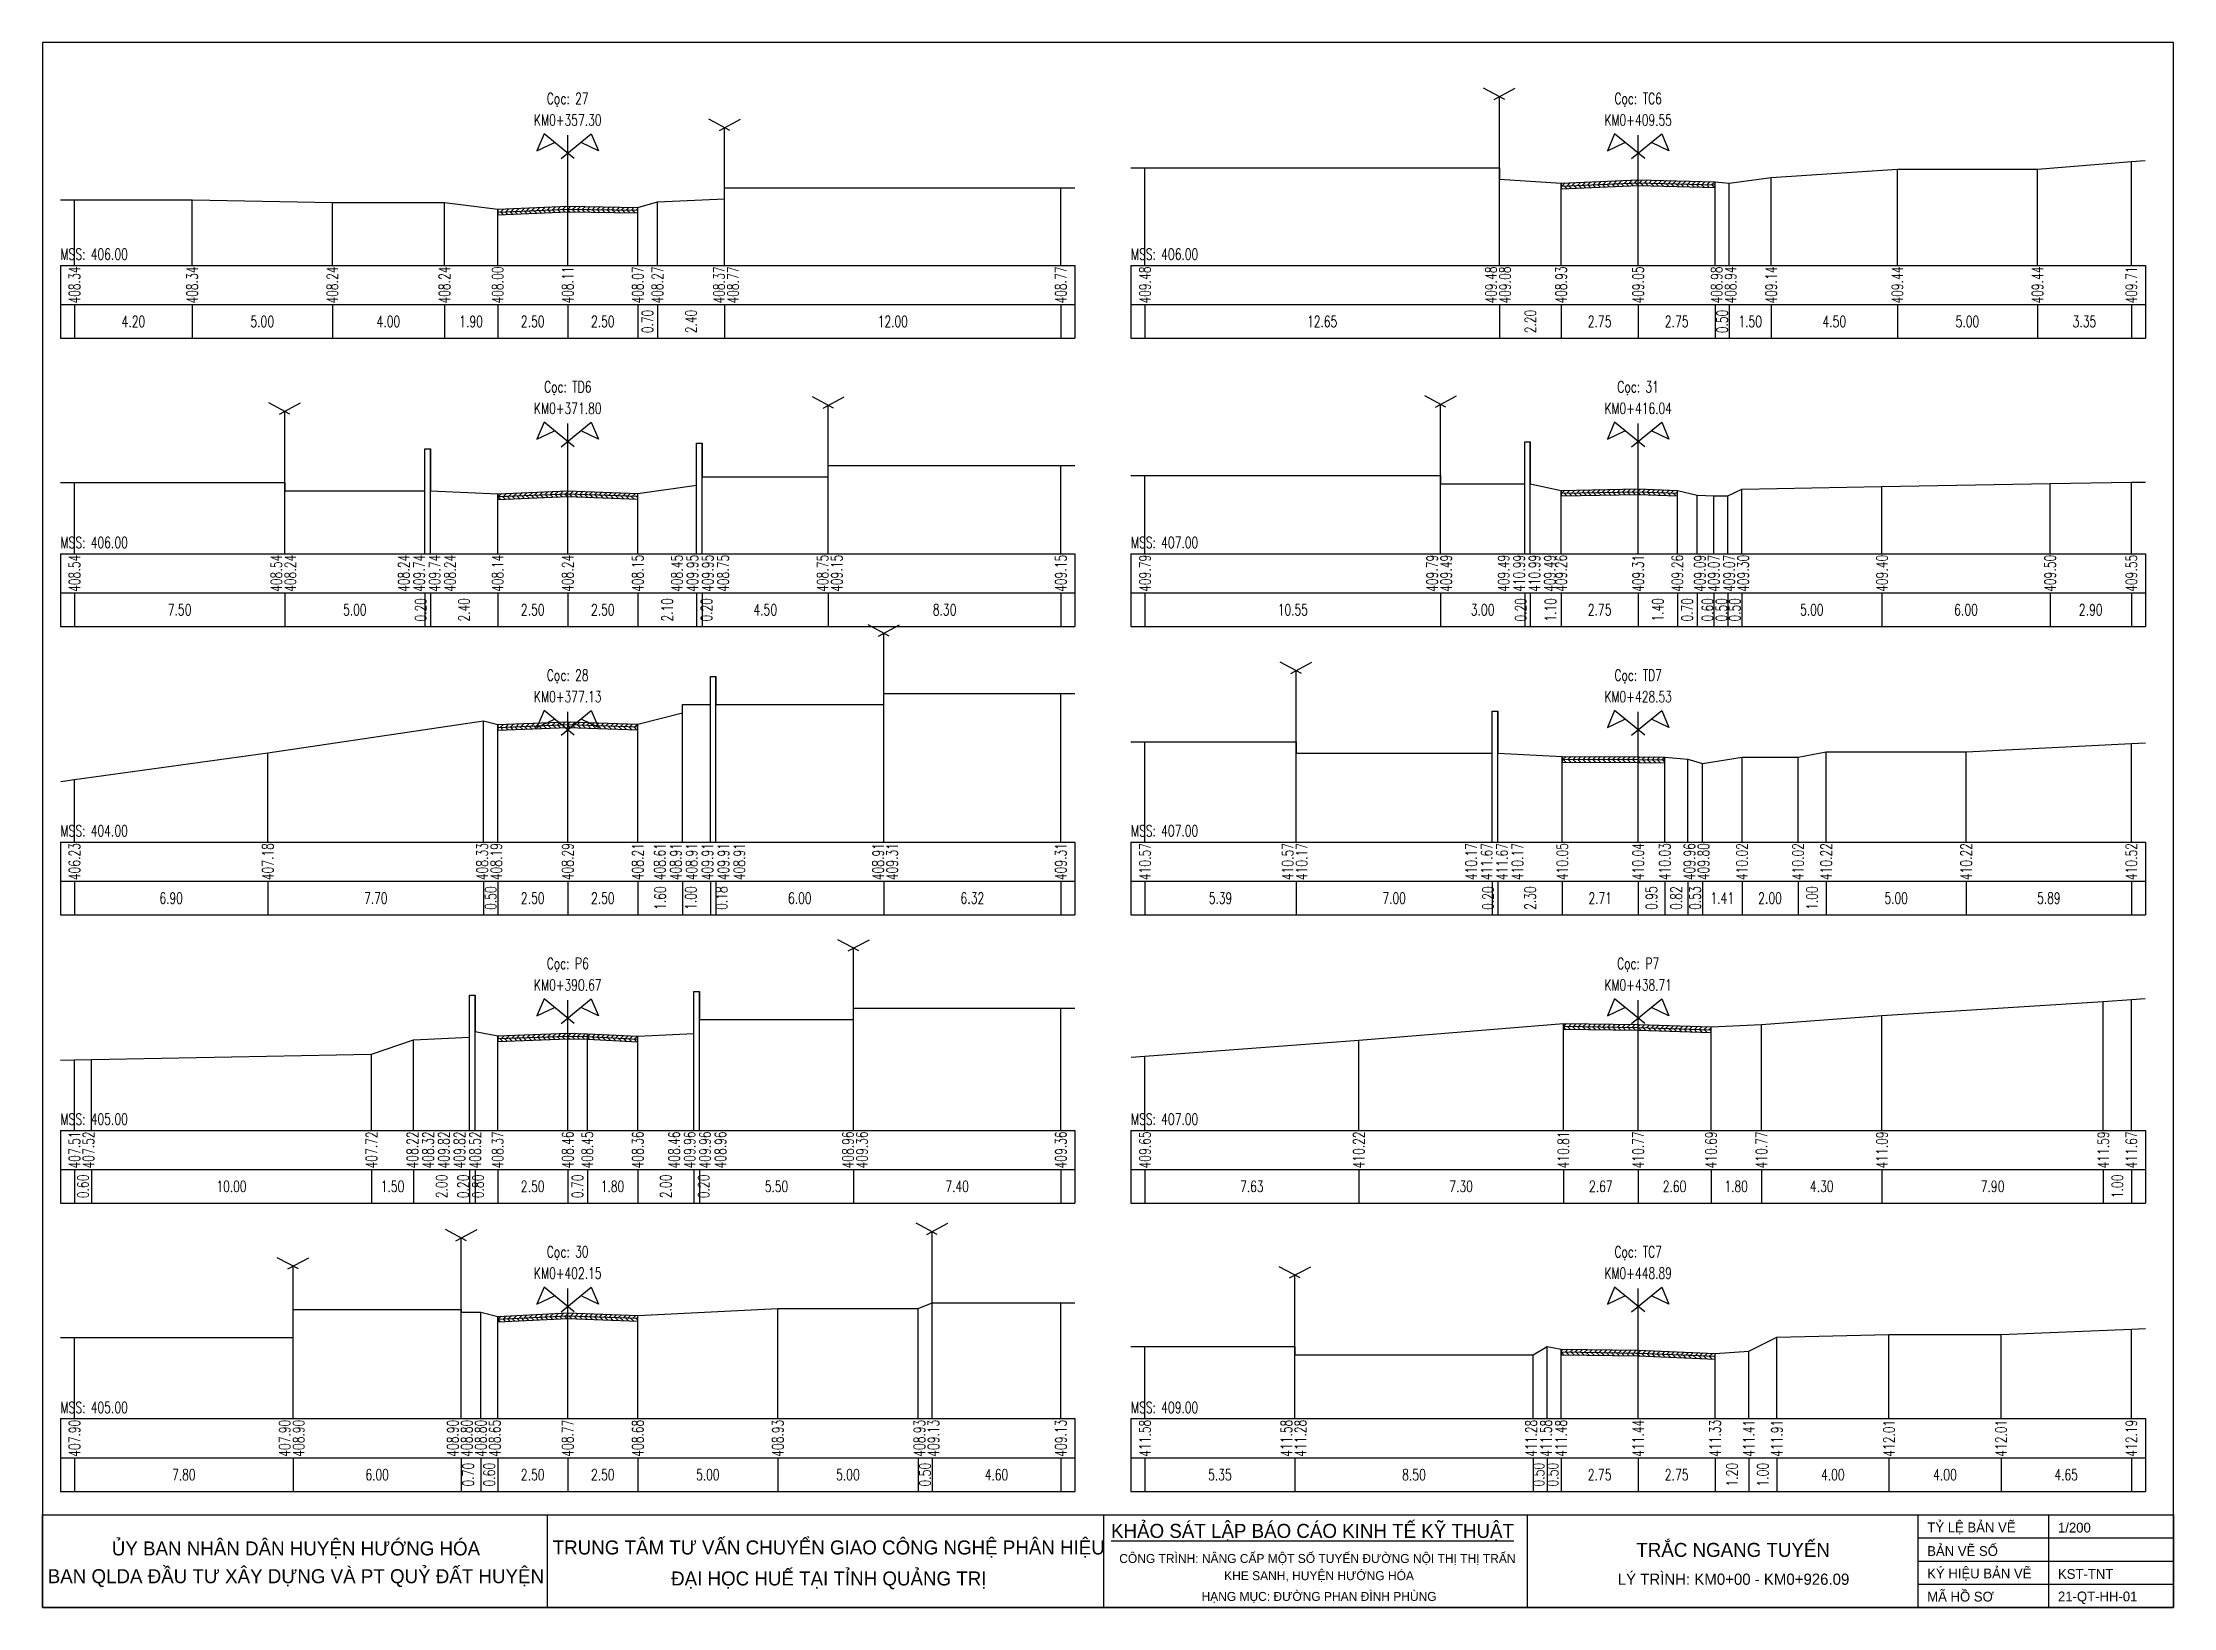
# Model space of a CAD drawing. Header units: centimetres. Extents: x 556321 to 560034, y 1839250 to 1840516.
# Drawn here: x 558502.3 to 558578.4, y 1839589.3 to 1839645.1 of the extents above; entities that cross this region are included whole.
import ezdxf
from ezdxf.enums import TextEntityAlignment as Align

# ---------------------------------------------------------------- set-up
doc = ezdxf.new("R2010")
doc.units = ezdxf.units.CM
doc.header["$MEASUREMENT"] = 0
doc.linetypes.add('KTTN$0$HIDDEN2', pattern=[0.1875, 0.125, -0.0625])
for name, color, linetype in [('AoDuongCu1', 1, 'Continuous'), ('AoDuongCu2', 2, 'Continuous'), ('DAU_CO', 3, 'Continuous'), ('entdauco', 3, 'Continuous'), ('ENTGOCTUYEN', 7, 'Continuous'), ('ENTPLINETUYEN', 1, 'Continuous'), ('enttntunhien', 3, 'Continuous'), ('KH_VAT', 8, 'Continuous'), ('KHUNGTEN', 1, 'Continuous'), ('KTTN$0$KHUNGTEN', 1, 'Continuous'), ('KTTN$0$NETKHUAT', 3, 'KTTN$0$HIDDEN2'), ('linedongtn', 8, 'Continuous'), ('MSSTracNgang', 5, 'Continuous'), ('plinetntn', 3, 'Continuous'), ('TuyenPDP_CDTN', 7, 'Continuous')]:
    doc.layers.add(name, color=color, linetype=linetype)
doc.styles.add('CHUSO', font='Vnsimple.shx', dxfattribs={"width": 0.7})
doc.styles.add('Khung ten', font='VHAVANB_3.TTF')
doc.styles.add('KTTN$0$Khung ten', font='VHAVANB_3.TTF')
doc.styles.add('TENCOC', font='vnsimple.shx', dxfattribs={"width": 0.7})
pattern_1 = [(45, (554573.0184, 1840687.18078), (-0.0883883476, 0.0883883476), [])]
pattern_2 = [(135, (554573.0184, 1840687.18078), (-0.0883883476, -0.0883883476), [])]

msp = doc.modelspace()

# ---------------------------------------------------------------- texts
at = {"layer": 'entdauco', "style": 'TENCOC', "width": 0.7}
for s, p in [('Cäc: 27', (558521.071, 1839643.077)), ('Cäc: TC6', (558559.271, 1839643.077)), ('KM0+357.30', (558521.071, 1839642.357)), ('KM0+409.55', (558559.271, 1839642.357)), ('Cäc: TD6', (558521.071, 1839632.789)), ('Cäc: 31', (558559.271, 1839632.789)), ('KM0+371.80', (558521.071, 1839632.069)), ('KM0+416.04', (558559.271, 1839632.069)), ('Cäc: 28', (558521.071, 1839622.501)), ('Cäc: TD7', (558559.271, 1839622.501)), ('KM0+377.13', (558521.071, 1839621.781)), ('KM0+428.53', (558559.271, 1839621.781)), ('Cäc: P6', (558521.071, 1839612.213)), ('Cäc: P7', (558559.271, 1839612.213)), ('KM0+390.67', (558521.071, 1839611.493)), ('KM0+438.71', (558559.271, 1839611.493)), ('Cäc: 30', (558521.071, 1839601.925)), ('Cäc: TC7', (558559.271, 1839601.925)), ('KM0+402.15', (558521.071, 1839601.205)), ('KM0+448.89', (558559.271, 1839601.205))]:
    msp.add_text(s, height=0.4, dxfattribs=at).set_placement(p, align=Align.MIDDLE)
at = {"layer": 'enttntunhien', "color": 3, "style": 'CHUSO', "width": 0.7}
for s, p in [('408.34', (558503.471, 1839636.469)), ('408.34', (558507.671, 1839636.469)), ('408.24', (558512.671, 1839636.469)), ('408.24', (558516.671, 1839636.469)), ('408.00', (558518.571, 1839636.469)), ('408.11', (558521.071, 1839636.469)), ('408.07', (558523.571, 1839636.469)), ('408.27', (558524.271, 1839636.469)), ('408.37', (558526.471, 1839636.469)), ('408.77', (558526.971, 1839636.469)), ('408.77', (558538.671, 1839636.469)), ('409.48', (558541.671, 1839636.469)), ('409.48', (558554.021, 1839636.469)), ('409.08', (558554.521, 1839636.469)), ('408.93', (558556.521, 1839636.469)), ('409.05', (558559.271, 1839636.469)), ('408.98', (558562.071, 1839636.469)), ('408.94', (558562.571, 1839636.469)), ('409.14', (558564.021, 1839636.469)), ('409.44', (558568.521, 1839636.469)), ('409.44', (558573.521, 1839636.469)), ('409.71', (558576.871, 1839636.469)), ('0.70', (558523.921, 1839635.169)), ('2.40', (558525.471, 1839635.169)), ('2.20', (558555.421, 1839635.169)), ('0.50', (558562.271, 1839635.169)), ('408.54', (558503.471, 1839626.181)), ('408.54', (558510.671, 1839626.181)), ('408.24', (558511.171, 1839626.181)), ('408.24', (558515.221, 1839626.181)), ('409.74', (558515.771, 1839626.181)), ('409.74', (558516.321, 1839626.181)), ('408.24', (558516.871, 1839626.181)), ('408.14', (558518.571, 1839626.181)), ('408.24', (558521.071, 1839626.181)), ('408.15', (558523.571, 1839626.181)), ('408.45', (558524.971, 1839626.181)), ('409.95', (558525.521, 1839626.181)), ('409.95', (558526.071, 1839626.181)), ('408.75', (558526.621, 1839626.181)), ('408.75', (558530.171, 1839626.181)), ('409.15', (558530.671, 1839626.181)), ('409.15', (558538.671, 1839626.181)), ('409.79', (558541.671, 1839626.181)), ('409.79', (558551.921, 1839626.181)), ('409.49', (558552.421, 1839626.181)), ('409.49', (558554.471, 1839626.181)), ('410.99', (558555.021, 1839626.181)), ('410.99', (558555.571, 1839626.181)), ('409.49', (558556.121, 1839626.181)), ('409.26', (558556.521, 1839626.181)), ('409.31', (558559.271, 1839626.181)), ('409.26', (558560.671, 1839626.181)), ('409.09', (558561.471, 1839626.181)), ('409.07', (558561.971, 1839626.181)), ('409.07', (558562.521, 1839626.181)), ('409.30', (558563.021, 1839626.181)), ('409.40', (558567.971, 1839626.181)), ('409.50', (558573.971, 1839626.181)), ('409.55', (558576.871, 1839626.181)), ('0.20', (558515.821, 1839624.881)), ('2.40', (558517.371, 1839624.881)), ('2.10', (558524.621, 1839624.881)), ('0.20', (558526.021, 1839624.881)), ('0.20', (558555.08, 1839624.881)), ('1.10', (558556.146, 1839624.881)), ('1.40', (558559.971, 1839624.881)), ('0.70', (558561.021, 1839624.881)), ('0.60', (558561.746, 1839624.881)), ('0.50', (558562.246, 1839624.881)), ('0.50', (558562.721, 1839624.881)), ('406.23', (558503.471, 1839615.893)), ('407.18', (558510.371, 1839615.893)), ('408.33', (558518.021, 1839615.893)), ('408.19', (558518.521, 1839615.893)), ('408.29', (558521.071, 1839615.893)), ('408.21', (558523.571, 1839615.893)), ('408.61', (558524.361, 1839615.893)), ('408.91', (558524.928, 1839615.893)), ('408.91', (558525.495, 1839615.893)), ('409.91', (558526.061, 1839615.893)), ('409.91', (558526.628, 1839615.893)), ('408.91', (558527.195, 1839615.893)), ('408.91', (558532.151, 1839615.893)), ('409.31', (558532.651, 1839615.893)), ('409.31', (558538.671, 1839615.893)), ('410.57', (558541.671, 1839615.893)), ('410.57', (558546.764, 1839615.893)), ('410.17', (558547.264, 1839615.893)), ('410.17', (558553.314, 1839615.893)), ('411.67', (558553.864, 1839615.893)), ('411.67', (558554.414, 1839615.893)), ('410.17', (558554.964, 1839615.893)), ('410.05', (558556.564, 1839615.893)), ('410.04', (558559.271, 1839615.893)), ('410.03', (558560.22, 1839615.893)), ('409.96', (558561.106, 1839615.893)), ('409.80', (558561.606, 1839615.893)), ('410.02', (558562.977, 1839615.893)), ('410.02', (558564.977, 1839615.893)), ('410.22', (558565.977, 1839615.893)), ('410.22', (558570.977, 1839615.893)), ('410.52', (558576.871, 1839615.893)), ('0.50', (558518.321, 1839614.593)), ('1.60', (558524.371, 1839614.593)), ('1.00', (558525.466, 1839614.593)), ('0.18', (558526.566, 1839614.593)), ('0.20', (558553.914, 1839614.593)), ('2.30', (558555.414, 1839614.593)), ('0.95', (558559.746, 1839614.593)), ('0.82', (558560.631, 1839614.593)), ('0.53', (558561.306, 1839614.593)), ('1.00', (558565.477, 1839614.593)), ('407.51', (558503.471, 1839605.605)), ('407.52', (558503.971, 1839605.605)), ('407.72', (558514.071, 1839605.605)), ('408.22', (558515.531, 1839605.605)), ('408.32', (558516.091, 1839605.605)), ('409.82', (558516.651, 1839605.605)), ('409.82', (558517.211, 1839605.605)), ('408.52', (558517.771, 1839605.605)), ('408.37', (558518.571, 1839605.605)), ('408.46', (558521.071, 1839605.605)), ('408.45', (558521.771, 1839605.605)), ('408.36', (558523.571, 1839605.605)), ('408.46', (558524.871, 1839605.605)), ('409.96', (558525.421, 1839605.605)), ('409.96', (558525.971, 1839605.605)), ('408.96', (558526.521, 1839605.605)), ('408.96', (558531.071, 1839605.605)), ('409.36', (558531.571, 1839605.605)), ('409.36', (558538.671, 1839605.605)), ('409.65', (558541.671, 1839605.605)), ('410.22', (558549.301, 1839605.605)), ('410.81', (558556.601, 1839605.605)), ('410.77', (558559.271, 1839605.605)), ('410.69', (558561.871, 1839605.605)), ('410.77', (558563.671, 1839605.605)), ('411.09', (558567.971, 1839605.605)), ('411.59', (558575.871, 1839605.605)), ('411.67', (558576.871, 1839605.605)), ('0.60', (558503.771, 1839604.305)), ('2.00', (558516.571, 1839604.305)), ('0.20', (558517.338, 1839604.305)), ('0.80', (558517.871, 1839604.305)), ('0.70', (558521.421, 1839604.305)), ('2.00', (558524.571, 1839604.305)), ('0.20', (558525.921, 1839604.305)), ('1.00', (558576.371, 1839604.305)), ('407.90', (558503.471, 1839595.317)), ('407.90', (558510.971, 1839595.317)), ('408.90', (558511.471, 1839595.317)), ('408.90', (558516.971, 1839595.317)), ('408.80', (558517.471, 1839595.317)), ('408.80', (558517.971, 1839595.317)), ('408.65', (558518.471, 1839595.317)), ('408.77', (558521.071, 1839595.317)), ('408.68', (558523.571, 1839595.317)), ('408.93', (558528.571, 1839595.317)), ('408.93', (558533.621, 1839595.317)), ('409.13', (558534.121, 1839595.317)), ('409.13', (558538.671, 1839595.317)), ('411.58', (558541.671, 1839595.317)), ('411.58', (558546.721, 1839595.317)), ('411.28', (558547.221, 1839595.317)), ('411.28', (558555.455, 1839595.317)), ('411.58', (558555.988, 1839595.317)), ('411.48', (558556.521, 1839595.317)), ('411.44', (558559.271, 1839595.317)), ('411.33', (558562.021, 1839595.317)), ('411.41', (558563.221, 1839595.317)), ('411.91', (558564.221, 1839595.317)), ('412.01', (558568.221, 1839595.317)), ('412.01', (558572.221, 1839595.317)), ('412.19', (558576.871, 1839595.317)), ('0.70', (558517.521, 1839594.017)), ('0.60', (558518.271, 1839594.017)), ('0.50', (558533.821, 1839594.017)), ('0.50', (558555.721, 1839594.017)), ('0.50', (558556.221, 1839594.017)), ('1.20', (558562.621, 1839594.017)), ('1.00', (558563.721, 1839594.017))]:
    msp.add_text(s, height=0.4, rotation=90, dxfattribs=at).set_placement(p, align=Align.MIDDLE)
for s, p in [('4.20', (558505.571, 1839635.169)), ('5.00', (558510.171, 1839635.169)), ('4.00', (558514.671, 1839635.169)), ('1.90', (558517.621, 1839635.169)), ('2.50', (558519.821, 1839635.169)), ('2.50', (558522.321, 1839635.169)), ('12.00', (558532.671, 1839635.169)), ('12.65', (558547.996, 1839635.169)), ('2.75', (558557.896, 1839635.169)), ('2.75', (558560.646, 1839635.169)), ('1.50', (558563.271, 1839635.169)), ('4.50', (558566.271, 1839635.169)), ('5.00', (558571.021, 1839635.169)), ('3.35', (558575.196, 1839635.169)), ('7.50', (558507.221, 1839624.881)), ('5.00', (558513.471, 1839624.881)), ('2.50', (558519.821, 1839624.881)), ('2.50', (558522.321, 1839624.881)), ('4.50', (558528.121, 1839624.881)), ('8.30', (558534.521, 1839624.881)), ('10.55', (558546.946, 1839624.881)), ('3.00', (558553.721, 1839624.881)), ('2.75', (558557.896, 1839624.881)), ('5.00', (558565.471, 1839624.881)), ('6.00', (558570.971, 1839624.881)), ('2.90', (558575.421, 1839624.881)), ('6.90', (558506.921, 1839614.593)), ('7.70', (558514.221, 1839614.593)), ('2.50', (558519.821, 1839614.593)), ('2.50', (558522.321, 1839614.593)), ('6.00', (558529.351, 1839614.593)), ('6.32', (558535.511, 1839614.593)), ('5.39', (558544.368, 1839614.593)), ('7.00', (558550.564, 1839614.593)), ('2.71', (558557.918, 1839614.593)), ('1.41', (558562.274, 1839614.593)), ('2.00', (558563.977, 1839614.593)), ('5.00', (558568.477, 1839614.593)), ('5.89', (558573.924, 1839614.593)), ('10.00', (558509.071, 1839604.305)), ('1.50', (558514.821, 1839604.305)), ('2.50', (558519.821, 1839604.305)), ('1.80', (558522.671, 1839604.305)), ('5.50', (558528.521, 1839604.305)), ('7.40', (558534.971, 1839604.305)), ('7.63', (558545.486, 1839604.305)), ('7.30', (558552.951, 1839604.305)), ('2.67', (558557.936, 1839604.305)), ('2.60', (558560.571, 1839604.305)), ('1.80', (558562.771, 1839604.305)), ('4.30', (558565.821, 1839604.305)), ('7.90', (558571.921, 1839604.305)), ('7.80', (558507.371, 1839594.017)), ('6.00', (558514.271, 1839594.017)), ('2.50', (558519.821, 1839594.017)), ('2.50', (558522.321, 1839594.017)), ('5.00', (558526.071, 1839594.017)), ('5.00', (558531.071, 1839594.017)), ('4.60', (558536.371, 1839594.017)), ('5.35', (558544.346, 1839594.017)), ('8.50', (558551.271, 1839594.017)), ('2.75', (558557.896, 1839594.017)), ('2.75', (558560.646, 1839594.017)), ('4.00', (558566.221, 1839594.017)), ('4.00', (558570.221, 1839594.017)), ('4.65', (558574.546, 1839594.017))]:
    msp.add_text(s, height=0.4, dxfattribs=at).set_placement(p, align=Align.MIDDLE)
at = {"layer": 'MSSTracNgang', "color": 3, "style": 'CHUSO', "width": 0.7}
for s, p in [('MSS: 406.00', (558502.971, 1839637.369)), ('MSS: 406.00', (558541.171, 1839637.369)), ('MSS: 406.00', (558502.971, 1839627.081)), ('MSS: 407.00', (558541.171, 1839627.081)), ('MSS: 404.00', (558502.971, 1839616.793)), ('MSS: 407.00', (558541.171, 1839616.793)), ('MSS: 405.00', (558502.971, 1839606.505)), ('MSS: 407.00', (558541.171, 1839606.505)), ('MSS: 405.00', (558502.971, 1839596.217)), ('MSS: 409.00', (558541.171, 1839596.217))]:
    msp.add_text(s, height=0.4, dxfattribs=at).set_placement(p)

# ---------------------------------------------------------------- blocks, each defined once
blk = doc.blocks.new('A$C23B26463')
at = {"layer": 'KTTN$0$KHUNGTEN', "color": 7}
for p, q in [((-0.944, 2.953), (-0.944, 6.258)), ((18.913, 2.953), (18.913, 6.258)), ((34.032, 2.953), (34.032, 6.258)), ((47.968, 2.953), (47.968, 6.258)), ((52.635, 2.953), (52.635, 6.258))]:
    blk.add_line(p, q, dxfattribs=at)
at = {"layer": 'KTTN$0$KHUNGTEN', "color": 10}
blk.add_lwpolyline([(57.079, 2.953), (57.079, 58.791), (-18.961, 58.791), (-18.961, 2.953)], close=True, dxfattribs=at)
at = {"layer": 'KTTN$0$KHUNGTEN', "color": 4}
blk.add_lwpolyline([(-18.961, 6.258), (57.079, 6.258), (57.079, 2.953), (-18.961, 2.953), (-18.961, 6.258)], dxfattribs=at)
at = {"layer": 'KTTN$0$KHUNGTEN', "color": 7}
for points in [[(47.968, 5.432), (57.079, 5.432)], [(47.968, 4.606), (57.079, 4.606)], [(47.968, 3.78), (57.079, 3.78)]]:
    blk.add_lwpolyline(points, dxfattribs=at)
at = {"layer": 'ENTGOCTUYEN', "color": 3, "style": 'Khung ten'}
blk.add_text('kst-tnt', height=0.35, dxfattribs=at).set_placement((52.961, 4.145), align=Align.MIDDLE_LEFT)
at = {"layer": 'ENTPLINETUYEN', "color": 7, "style": 'Khung ten'}
for s, p in [('c«ng tr×nh: n©ng cÊp mét sè tuyÕn ®\xadêng néi thÞ thÞ trÊn ', (26.591, 4.697)), ('khe sanh, huyÖn h\xadíng hãa', (26.591, 4.085))]:
    blk.add_text(s, height=0.32, dxfattribs=at).set_placement(p, align=Align.MIDDLE_CENTER)
at = {"layer": 'ENTPLINETUYEN', "style": 'Khung ten'}
blk.add_text('h¹ng môc: ®\xadêng phan ®×nh phïng', height=0.32, dxfattribs=at).set_placement((26.591, 3.344), align=Align.MIDDLE_CENTER)
at = {"layer": 'KHUNGTEN', "color": 7, "style": 'Khung ten'}
for s, height, p in [('tr¾c ngang tuyÕn', 0.5, (41.368, 5.004)), ('Lý tr×nh: km0+00 - KM0+926.09', 0.4, (41.382, 3.958))]:
    blk.add_text(s, height=height, dxfattribs=at).set_placement(p, align=Align.MIDDLE_CENTER)
at = {"layer": 'KTTN$0$KHUNGTEN', "color": 7, "style": 'KTTN$0$Khung ten'}
for s, p in [('tû lÖ b¶n vÏ', (48.3, 5.808)), ('1/200', (52.961, 5.798)), ('b¶n vÏ sè', (48.294, 4.964)), ('Ký hiÖu b¶n vÏ', (48.294, 4.163)), ('m· hå s¬', (48.294, 3.337)), ('21-QT-hh-01', (52.961, 3.343))]:
    blk.add_text(s, height=0.35, dxfattribs=at).set_placement(p, align=Align.MIDDLE_LEFT)
blk.add_text('%%UKH¶O S¸T LËP B¸O C¸O KINH TÕ Kü THUËT', height=0.5, dxfattribs=at).set_placement((26.357, 5.682), align=Align.MIDDLE_CENTER)
at = {"layer": 'KTTN$0$NETKHUAT', "color": 7, "style": 'KTTN$0$Khung ten'}
for s, p in [('ñY BAN NH¢n D¢N huyÖn h\xadíng hãa', (-9.92, 5.057)), ('trung t©m t\xad vÊn chuyÓn giao c«ng nghÖ ph©n hiÖu', (9.095, 5.091)), ('ban qlda §ÇU T¦ X¢Y DùNG vµ pt quû ®Êt huyÖn', (-9.922, 4.065)), ('®¹i häc huÕ t¹i tØnh qu¶ng trÞ', (9.095, 3.985))]:
    blk.add_text(s, height=0.5, dxfattribs=at).set_placement(p, align=Align.MIDDLE_CENTER)
blk = doc.blocks.new('DauCo')
at = {"layer": 'DAU_CO', "linetype": 'Continuous'}
blk.add_line((0, 0), (0, 1.29), dxfattribs=at)
for points in [[(0.47, -0.38), (-1.68, 1.38), (-2.2, 0.17), (-0.95, 0.77)], [(-0.47, -0.38), (1.68, 1.38), (2.2, 0.17), (0.95, 0.77)]]:
    blk.add_lwpolyline(points, dxfattribs=at)
blk = doc.blocks.new('nha')
at = {"layer": 'KH_VAT', "color": 6}
for points in [[(0.188, 2.442), (-0.564, 2.844)], [(-0.188, 2.442), (0.564, 2.844)], [(0, 0), (0, 2.542)]]:
    blk.add_lwpolyline(points, dxfattribs=at)

# ---------------------------------------------------------------- hatches: boundary and pattern name
at = {"layer": 'AoDuongCu1'}
h = msp.add_hatch(dxfattribs=at)
h.set_pattern_fill('ANSI31', color=256, style=0)
h.set_pattern_definition(pattern_1)
h.paths.add_polyline_path([(558556.521, 1839640.101), (558559.271, 1839640.22), (558562.021, 1839640.149), (558562.021, 1839640.049), (558559.271, 1839640.12), (558556.521, 1839640.001)])
h = msp.add_hatch(dxfattribs=at)
h.set_pattern_fill('ANSI31', color=256, style=0)
h.set_pattern_definition(pattern_1)
h.paths.add_polyline_path([(558518.571, 1839639.172), (558521.071, 1839639.282), (558523.571, 1839639.24), (558523.571, 1839639.14), (558521.071, 1839639.182), (558518.571, 1839639.072)])
h = msp.add_hatch(dxfattribs=at)
h.set_pattern_fill('ANSI31', color=256, style=0)
h.set_pattern_definition(pattern_1)
h.paths.add_polyline_path([(558518.571, 1839629.02), (558521.071, 1839629.12), (558523.571, 1839629.03), (558523.571, 1839628.93), (558521.071, 1839629.02), (558518.571, 1839628.92)])
h = msp.add_hatch(dxfattribs=at)
h.set_pattern_fill('ANSI31', color=256, style=0)
h.set_pattern_definition(pattern_1)
h.paths.add_polyline_path([(558556.521, 1839629.142), (558559.271, 1839629.192), (558560.671, 1839629.142), (558560.671, 1839629.042), (558559.271, 1839629.092), (558556.521, 1839629.042)])
h = msp.add_hatch(dxfattribs=at)
h.set_pattern_fill('ANSI31', color=256, style=0)
h.set_pattern_definition(pattern_1)
h.paths.add_polyline_path([(558518.571, 1839620.782), (558521.071, 1839620.882), (558523.571, 1839620.798), (558523.571, 1839620.698), (558521.071, 1839620.782), (558518.571, 1839620.682)])
h = msp.add_hatch(dxfattribs=at)
h.set_pattern_fill('ANSI31', color=256, style=0)
h.set_pattern_definition(pattern_1)
h.paths.add_polyline_path([(558556.564, 1839619.645), (558559.271, 1839619.635), (558560.22, 1839619.623), (558560.22, 1839619.523), (558559.271, 1839619.535), (558556.564, 1839619.545)])
h = msp.add_hatch(dxfattribs=at)
h.set_pattern_fill('ANSI31', color=256, style=0)
h.set_pattern_definition(pattern_1)
h.paths.add_polyline_path([(558556.601, 1839610.117), (558559.271, 1839610.077), (558561.871, 1839609.997), (558561.871, 1839609.897), (558559.271, 1839609.977), (558556.601, 1839610.017)])
h = msp.add_hatch(dxfattribs=at)
h.set_pattern_fill('ANSI31', color=256, style=0)
h.set_pattern_definition(pattern_1)
h.paths.add_polyline_path([(558518.571, 1839609.679), (558521.071, 1839609.77), (558521.771, 1839609.754), (558523.571, 1839609.664), (558523.571, 1839609.564), (558521.771, 1839609.654), (558521.071, 1839609.67), (558518.571, 1839609.579)])
h = msp.add_hatch(dxfattribs=at)
h.set_pattern_fill('ANSI31', color=256, style=0)
h.set_pattern_definition(pattern_1)
h.paths.add_polyline_path([(558518.571, 1839599.667), (558521.071, 1839599.787), (558523.571, 1839599.697), (558523.571, 1839599.597), (558521.071, 1839599.687), (558518.571, 1839599.567)])
h = msp.add_hatch(dxfattribs=at)
h.set_pattern_fill('ANSI31', color=256, style=0)
h.set_pattern_definition(pattern_1)
h.paths.add_polyline_path([(558556.521, 1839598.496), (558559.271, 1839598.456), (558562.021, 1839598.343), (558562.021, 1839598.243), (558559.271, 1839598.356), (558556.521, 1839598.396)])
at = {"layer": 'AoDuongCu2'}
h = msp.add_hatch(dxfattribs=at)
h.set_pattern_fill('ANSI31', color=256, angle=90, style=0)
h.set_pattern_definition(pattern_2)
h.paths.add_polyline_path([(558556.521, 1839640.001), (558559.271, 1839640.12), (558562.021, 1839640.049), (558562.021, 1839639.949), (558559.271, 1839640.02), (558556.521, 1839639.901)])
h = msp.add_hatch(dxfattribs=at)
h.set_pattern_fill('ANSI31', color=256, angle=90, style=0)
h.set_pattern_definition(pattern_2)
h.paths.add_polyline_path([(558518.571, 1839639.072), (558521.071, 1839639.182), (558523.571, 1839639.14), (558523.571, 1839639.04), (558521.071, 1839639.082), (558518.571, 1839638.972)])
h = msp.add_hatch(dxfattribs=at)
h.set_pattern_fill('ANSI31', color=256, angle=90, style=0)
h.set_pattern_definition(pattern_2)
h.paths.add_polyline_path([(558518.571, 1839628.92), (558521.071, 1839629.02), (558523.571, 1839628.93), (558523.571, 1839628.83), (558521.071, 1839628.92), (558518.571, 1839628.82)])
h = msp.add_hatch(dxfattribs=at)
h.set_pattern_fill('ANSI31', color=256, angle=90, style=0)
h.set_pattern_definition(pattern_2)
h.paths.add_polyline_path([(558556.521, 1839629.042), (558559.271, 1839629.092), (558560.671, 1839629.042), (558560.671, 1839628.942), (558559.271, 1839628.992), (558556.521, 1839628.942)])
h = msp.add_hatch(dxfattribs=at)
h.set_pattern_fill('ANSI31', color=256, angle=90, style=0)
h.set_pattern_definition(pattern_2)
h.paths.add_polyline_path([(558518.571, 1839620.682), (558521.071, 1839620.782), (558523.571, 1839620.698), (558523.571, 1839620.598), (558521.071, 1839620.682), (558518.571, 1839620.582)])
h = msp.add_hatch(dxfattribs=at)
h.set_pattern_fill('ANSI31', color=256, angle=90, style=0)
h.set_pattern_definition(pattern_2)
h.paths.add_polyline_path([(558556.564, 1839619.545), (558559.271, 1839619.535), (558560.22, 1839619.523), (558560.22, 1839619.423), (558559.271, 1839619.435), (558556.564, 1839619.445)])
h = msp.add_hatch(dxfattribs=at)
h.set_pattern_fill('ANSI31', color=256, angle=90, style=0)
h.set_pattern_definition(pattern_2)
h.paths.add_polyline_path([(558556.601, 1839610.017), (558559.271, 1839609.977), (558561.871, 1839609.897), (558561.871, 1839609.797), (558559.271, 1839609.877), (558556.601, 1839609.917)])
h = msp.add_hatch(dxfattribs=at)
h.set_pattern_fill('ANSI31', color=256, angle=90, style=0)
h.set_pattern_definition(pattern_2)
h.paths.add_polyline_path([(558518.571, 1839609.579), (558521.071, 1839609.67), (558521.771, 1839609.654), (558523.571, 1839609.564), (558523.571, 1839609.464), (558521.771, 1839609.554), (558521.071, 1839609.57), (558518.571, 1839609.479)])
h = msp.add_hatch(dxfattribs=at)
h.set_pattern_fill('ANSI31', color=256, angle=90, style=0)
h.set_pattern_definition(pattern_2)
h.paths.add_polyline_path([(558518.571, 1839599.567), (558521.071, 1839599.687), (558523.571, 1839599.597), (558523.571, 1839599.497), (558521.071, 1839599.587), (558518.571, 1839599.467)])
h = msp.add_hatch(dxfattribs=at)
h.set_pattern_fill('ANSI31', color=256, angle=90, style=0)
h.set_pattern_definition(pattern_2)
h.paths.add_polyline_path([(558556.521, 1839598.396), (558559.271, 1839598.356), (558562.021, 1839598.243), (558562.021, 1839598.143), (558559.271, 1839598.256), (558556.521, 1839598.296)])

# ---------------------------------------------------------------- linework, layer by layer
at = {"layer": 'AoDuongCu1'}
for points in [[(558556.521, 1839640.001), (558559.271, 1839640.12), (558562.021, 1839640.049)], [(558518.571, 1839639.072), (558521.071, 1839639.182), (558523.571, 1839639.14)], [(558518.571, 1839628.92), (558521.071, 1839629.02), (558523.571, 1839628.93)], [(558556.521, 1839629.042), (558559.271, 1839629.092), (558560.671, 1839629.042)], [(558518.571, 1839620.682), (558521.071, 1839620.782), (558523.571, 1839620.698)], [(558556.564, 1839619.545), (558559.271, 1839619.535), (558560.22, 1839619.523)], [(558556.601, 1839610.017), (558559.271, 1839609.977), (558561.871, 1839609.897)], [(558518.571, 1839609.579), (558521.071, 1839609.67), (558521.771, 1839609.654), (558523.571, 1839609.564)], [(558518.571, 1839599.567), (558521.071, 1839599.687), (558523.571, 1839599.597)], [(558556.521, 1839598.396), (558559.271, 1839598.356), (558562.021, 1839598.243)]]:
    msp.add_lwpolyline(points, dxfattribs=at)
at = {"layer": 'AoDuongCu2'}
for points in [[(558556.521, 1839640.101), (558556.521, 1839639.901), (558559.271, 1839640.02), (558562.021, 1839639.949), (558562.021, 1839640.149)], [(558518.571, 1839639.172), (558518.571, 1839638.972), (558521.071, 1839639.082), (558523.571, 1839639.04), (558523.571, 1839639.24)], [(558518.571, 1839629.02), (558518.571, 1839628.82), (558521.071, 1839628.92), (558523.571, 1839628.83), (558523.571, 1839629.03)], [(558556.521, 1839629.142), (558556.521, 1839628.942), (558559.271, 1839628.992), (558560.671, 1839628.942), (558560.671, 1839629.142)], [(558518.571, 1839620.782), (558518.571, 1839620.582), (558521.071, 1839620.682), (558523.571, 1839620.598), (558523.571, 1839620.798)], [(558556.564, 1839619.645), (558556.564, 1839619.445), (558559.271, 1839619.435), (558560.22, 1839619.423), (558560.22, 1839619.623)], [(558556.601, 1839610.117), (558556.601, 1839609.917), (558559.271, 1839609.877), (558561.871, 1839609.797), (558561.871, 1839609.997)], [(558518.571, 1839609.679), (558518.571, 1839609.479), (558521.071, 1839609.57), (558521.771, 1839609.554), (558523.571, 1839609.464), (558523.571, 1839609.664)], [(558518.571, 1839599.667), (558518.571, 1839599.467), (558521.071, 1839599.587), (558523.571, 1839599.497), (558523.571, 1839599.697)], [(558556.521, 1839598.496), (558556.521, 1839598.296), (558559.271, 1839598.256), (558562.021, 1839598.143), (558562.021, 1839598.343)]]:
    msp.add_lwpolyline(points, dxfattribs=at)
at = {"layer": 'entdauco'}
for p, q in [((558521.071, 1839639.282), (558521.071, 1839641.169)), ((558559.271, 1839640.22), (558559.271, 1839641.169)), ((558521.071, 1839629.12), (558521.071, 1839630.881)), ((558559.271, 1839629.192), (558559.271, 1839630.881)), ((558521.071, 1839620.882), (558521.071, 1839620.593)), ((558559.271, 1839619.635), (558559.271, 1839620.593)), ((558521.071, 1839609.77), (558521.071, 1839610.305)), ((558559.271, 1839610.077), (558559.271, 1839610.305)), ((558521.071, 1839599.787), (558521.071, 1839600.017)), ((558559.271, 1839598.456), (558559.271, 1839600.017))]:
    msp.add_line(p, q, dxfattribs=at)
at = {"layer": 'enttntunhien'}
for p, q in [((558502.971, 1839637.169), (558539.171, 1839637.169)), ((558502.971, 1839637.169), (558502.971, 1839634.569)), ((558539.171, 1839637.169), (558539.171, 1839634.569)), ((558541.171, 1839637.169), (558577.371, 1839637.169)), ((558541.171, 1839637.169), (558541.171, 1839634.569)), ((558577.371, 1839637.169), (558577.371, 1839634.569)), ((558502.971, 1839635.769), (558539.171, 1839635.769)), ((558541.171, 1839635.769), (558577.371, 1839635.769)), ((558502.971, 1839634.569), (558539.171, 1839634.569)), ((558541.171, 1839634.569), (558577.371, 1839634.569)), ((558502.971, 1839626.881), (558539.171, 1839626.881)), ((558502.971, 1839626.881), (558502.971, 1839624.281)), ((558539.171, 1839626.881), (558539.171, 1839624.281)), ((558541.171, 1839626.881), (558577.371, 1839626.881)), ((558541.171, 1839626.881), (558541.171, 1839624.281)), ((558577.371, 1839626.881), (558577.371, 1839624.281)), ((558502.971, 1839625.481), (558539.171, 1839625.481)), ((558541.171, 1839625.481), (558577.371, 1839625.481)), ((558502.971, 1839624.281), (558539.171, 1839624.281)), ((558541.171, 1839624.281), (558577.371, 1839624.281)), ((558502.971, 1839616.593), (558539.171, 1839616.593)), ((558502.971, 1839616.593), (558502.971, 1839613.993)), ((558539.171, 1839616.593), (558539.171, 1839613.993)), ((558541.171, 1839616.593), (558577.371, 1839616.593)), ((558541.171, 1839616.593), (558541.171, 1839613.993)), ((558577.371, 1839616.593), (558577.371, 1839613.993)), ((558502.971, 1839615.193), (558539.171, 1839615.193)), ((558541.171, 1839615.193), (558577.371, 1839615.193)), ((558502.971, 1839613.993), (558539.171, 1839613.993)), ((558541.171, 1839613.993), (558577.371, 1839613.993)), ((558502.971, 1839606.305), (558539.171, 1839606.305)), ((558502.971, 1839606.305), (558502.971, 1839603.705)), ((558539.171, 1839606.305), (558539.171, 1839603.705)), ((558541.171, 1839606.305), (558577.371, 1839606.305)), ((558541.171, 1839606.305), (558541.171, 1839603.705)), ((558577.371, 1839606.305), (558577.371, 1839603.705)), ((558502.971, 1839604.905), (558539.171, 1839604.905)), ((558541.171, 1839604.905), (558577.371, 1839604.905)), ((558502.971, 1839603.705), (558539.171, 1839603.705)), ((558541.171, 1839603.705), (558577.371, 1839603.705)), ((558502.971, 1839596.017), (558539.171, 1839596.017)), ((558502.971, 1839596.017), (558502.971, 1839593.417)), ((558539.171, 1839596.017), (558539.171, 1839593.417)), ((558541.171, 1839596.017), (558577.371, 1839596.017)), ((558541.171, 1839596.017), (558541.171, 1839593.417)), ((558577.371, 1839596.017), (558577.371, 1839593.417)), ((558502.971, 1839594.617), (558539.171, 1839594.617)), ((558541.171, 1839594.617), (558577.371, 1839594.617)), ((558502.971, 1839593.417), (558539.171, 1839593.417)), ((558541.171, 1839593.417), (558577.371, 1839593.417))]:
    msp.add_line(p, q, dxfattribs=at)
at = {"layer": 'enttntunhien', "color": 3}
for p, q in [((558503.471, 1839635.769), (558503.471, 1839634.569)), ((558507.671, 1839635.769), (558507.671, 1839634.569)), ((558512.671, 1839635.769), (558512.671, 1839634.569)), ((558516.671, 1839635.769), (558516.671, 1839634.569)), ((558518.571, 1839635.769), (558518.571, 1839634.569)), ((558521.071, 1839635.769), (558521.071, 1839634.569)), ((558523.571, 1839635.769), (558523.571, 1839634.569)), ((558524.271, 1839635.769), (558524.271, 1839634.569)), ((558526.671, 1839635.769), (558526.671, 1839634.569)), ((558538.671, 1839635.769), (558538.671, 1839634.569)), ((558541.671, 1839635.769), (558541.671, 1839634.569)), ((558554.321, 1839635.769), (558554.321, 1839634.569)), ((558556.521, 1839635.769), (558556.521, 1839634.569)), ((558559.271, 1839635.769), (558559.271, 1839634.569)), ((558562.021, 1839635.769), (558562.021, 1839634.569)), ((558562.521, 1839635.769), (558562.521, 1839634.569)), ((558564.021, 1839635.769), (558564.021, 1839634.569)), ((558568.521, 1839635.769), (558568.521, 1839634.569)), ((558573.521, 1839635.769), (558573.521, 1839634.569)), ((558576.871, 1839635.769), (558576.871, 1839634.569)), ((558503.471, 1839625.481), (558503.471, 1839624.281)), ((558510.971, 1839625.481), (558510.971, 1839624.281)), ((558515.971, 1839625.481), (558515.971, 1839624.281)), ((558516.171, 1839625.481), (558516.171, 1839624.281)), ((558518.571, 1839625.481), (558518.571, 1839624.281)), ((558521.071, 1839625.481), (558521.071, 1839624.281)), ((558523.571, 1839625.481), (558523.571, 1839624.281)), ((558525.671, 1839625.481), (558525.671, 1839624.281)), ((558525.871, 1839625.481), (558525.871, 1839624.281)), ((558530.371, 1839625.481), (558530.371, 1839624.281)), ((558538.671, 1839625.481), (558538.671, 1839624.281)), ((558541.671, 1839625.481), (558541.671, 1839624.281)), ((558552.221, 1839625.481), (558552.221, 1839624.281)), ((558555.221, 1839625.481), (558555.221, 1839624.281)), ((558555.421, 1839625.481), (558555.421, 1839624.281)), ((558556.521, 1839625.481), (558556.521, 1839624.281)), ((558559.271, 1839625.481), (558559.271, 1839624.281)), ((558560.671, 1839625.481), (558560.671, 1839624.281)), ((558561.371, 1839625.481), (558561.371, 1839624.281)), ((558561.971, 1839625.481), (558561.971, 1839624.281)), ((558562.471, 1839625.481), (558562.471, 1839624.281)), ((558562.971, 1839625.481), (558562.971, 1839624.281)), ((558567.971, 1839625.481), (558567.971, 1839624.281)), ((558573.971, 1839625.481), (558573.971, 1839624.281)), ((558576.871, 1839625.481), (558576.871, 1839624.281)), ((558503.471, 1839615.193), (558503.471, 1839613.993)), ((558510.371, 1839615.193), (558510.371, 1839613.993)), ((558518.071, 1839615.193), (558518.071, 1839613.993)), ((558518.571, 1839615.193), (558518.571, 1839613.993)), ((558521.071, 1839615.193), (558521.071, 1839613.993)), ((558523.571, 1839615.193), (558523.571, 1839613.993)), ((558525.171, 1839615.193), (558525.171, 1839613.993)), ((558526.171, 1839615.193), (558526.171, 1839613.993)), ((558526.351, 1839615.193), (558526.351, 1839613.993)), ((558532.351, 1839615.193), (558532.351, 1839613.993)), ((558538.671, 1839615.193), (558538.671, 1839613.993)), ((558541.671, 1839615.193), (558541.671, 1839613.993)), ((558547.064, 1839615.193), (558547.064, 1839613.993)), ((558554.064, 1839615.193), (558554.064, 1839613.993)), ((558554.264, 1839615.193), (558554.264, 1839613.993)), ((558556.564, 1839615.193), (558556.564, 1839613.993)), ((558559.271, 1839615.193), (558559.271, 1839613.993)), ((558560.22, 1839615.193), (558560.22, 1839613.993)), ((558561.043, 1839615.193), (558561.043, 1839613.993)), ((558561.57, 1839615.193), (558561.57, 1839613.993)), ((558562.977, 1839615.193), (558562.977, 1839613.993)), ((558564.977, 1839615.193), (558564.977, 1839613.993)), ((558565.977, 1839615.193), (558565.977, 1839613.993)), ((558570.977, 1839615.193), (558570.977, 1839613.993)), ((558576.871, 1839615.193), (558576.871, 1839613.993)), ((558503.471, 1839604.905), (558503.471, 1839603.705)), ((558504.071, 1839604.905), (558504.071, 1839603.705)), ((558514.071, 1839604.905), (558514.071, 1839603.705)), ((558515.571, 1839604.905), (558515.571, 1839603.705)), ((558517.571, 1839604.905), (558517.571, 1839603.705)), ((558517.771, 1839604.905), (558517.771, 1839603.705)), ((558518.571, 1839604.905), (558518.571, 1839603.705)), ((558521.071, 1839604.905), (558521.071, 1839603.705)), ((558521.771, 1839604.905), (558521.771, 1839603.705)), ((558523.571, 1839604.905), (558523.571, 1839603.705)), ((558525.571, 1839604.905), (558525.571, 1839603.705)), ((558525.771, 1839604.905), (558525.771, 1839603.705)), ((558531.271, 1839604.905), (558531.271, 1839603.705)), ((558538.671, 1839604.905), (558538.671, 1839603.705)), ((558541.671, 1839604.905), (558541.671, 1839603.705)), ((558549.301, 1839604.905), (558549.301, 1839603.705)), ((558556.601, 1839604.905), (558556.601, 1839603.705)), ((558559.271, 1839604.905), (558559.271, 1839603.705)), ((558561.871, 1839604.905), (558561.871, 1839603.705)), ((558563.671, 1839604.905), (558563.671, 1839603.705)), ((558567.971, 1839604.905), (558567.971, 1839603.705)), ((558575.871, 1839604.905), (558575.871, 1839603.705)), ((558576.871, 1839604.905), (558576.871, 1839603.705)), ((558503.471, 1839594.617), (558503.471, 1839593.417)), ((558511.271, 1839594.617), (558511.271, 1839593.417)), ((558517.271, 1839594.617), (558517.271, 1839593.417)), ((558517.971, 1839594.617), (558517.971, 1839593.417)), ((558518.571, 1839594.617), (558518.571, 1839593.417)), ((558521.071, 1839594.617), (558521.071, 1839593.417)), ((558523.571, 1839594.617), (558523.571, 1839593.417)), ((558528.571, 1839594.617), (558528.571, 1839593.417)), ((558533.571, 1839594.617), (558533.571, 1839593.417)), ((558534.071, 1839594.617), (558534.071, 1839593.417)), ((558538.671, 1839594.617), (558538.671, 1839593.417)), ((558541.671, 1839594.617), (558541.671, 1839593.417)), ((558547.021, 1839594.617), (558547.021, 1839593.417)), ((558555.521, 1839594.617), (558555.521, 1839593.417)), ((558556.021, 1839594.617), (558556.021, 1839593.417)), ((558556.521, 1839594.617), (558556.521, 1839593.417)), ((558559.271, 1839594.617), (558559.271, 1839593.417)), ((558562.021, 1839594.617), (558562.021, 1839593.417)), ((558563.221, 1839594.617), (558563.221, 1839593.417)), ((558564.221, 1839594.617), (558564.221, 1839593.417)), ((558568.221, 1839594.617), (558568.221, 1839593.417)), ((558572.221, 1839594.617), (558572.221, 1839593.417)), ((558576.871, 1839594.617), (558576.871, 1839593.417))]:
    msp.add_line(p, q, dxfattribs=at)
at = {"layer": 'linedongtn'}
for p, q in [((558541.671, 1839637.169), (558541.671, 1839640.651)), ((558554.321, 1839637.169), (558554.321, 1839640.651)), ((558564.021, 1839637.169), (558564.021, 1839640.308)), ((558568.521, 1839637.169), (558568.521, 1839640.608)), ((558573.521, 1839637.169), (558573.521, 1839640.608)), ((558576.871, 1839637.169), (558576.871, 1839640.876)), ((558526.671, 1839637.169), (558526.671, 1839639.94)), ((558526.671, 1839637.169), (558526.671, 1839639.54)), ((558538.671, 1839637.169), (558538.671, 1839639.94)), ((558554.321, 1839637.169), (558554.321, 1839640.251)), ((558556.521, 1839637.169), (558556.521, 1839640.101)), ((558559.271, 1839637.169), (558559.271, 1839640.22)), ((558562.021, 1839637.169), (558562.021, 1839640.149)), ((558562.521, 1839637.169), (558562.521, 1839640.108)), ((558503.471, 1839637.169), (558503.471, 1839639.512)), ((558507.671, 1839637.169), (558507.671, 1839639.512)), ((558512.671, 1839637.169), (558512.671, 1839639.412)), ((558516.671, 1839637.169), (558516.671, 1839639.412)), ((558518.571, 1839637.169), (558518.571, 1839639.172)), ((558521.071, 1839637.169), (558521.071, 1839639.282)), ((558523.571, 1839637.169), (558523.571, 1839639.24)), ((558524.271, 1839637.169), (558524.271, 1839639.44)), ((558515.971, 1839626.881), (558515.971, 1839630.62)), ((558516.171, 1839626.881), (558516.171, 1839630.62)), ((558525.671, 1839626.881), (558525.671, 1839630.83)), ((558525.871, 1839626.881), (558525.871, 1839630.83)), ((558555.221, 1839626.881), (558555.221, 1839630.872)), ((558555.421, 1839626.881), (558555.421, 1839630.872)), ((558530.371, 1839626.881), (558530.371, 1839630.03)), ((558538.671, 1839626.881), (558538.671, 1839630.03)), ((558541.671, 1839626.881), (558541.671, 1839629.672)), ((558552.221, 1839626.881), (558552.221, 1839629.672)), ((558503.471, 1839626.881), (558503.471, 1839629.42)), ((558510.971, 1839626.881), (558510.971, 1839629.42)), ((558510.971, 1839626.881), (558510.971, 1839629.12)), ((558515.971, 1839626.881), (558515.971, 1839629.12)), ((558516.171, 1839626.881), (558516.171, 1839629.12)), ((558518.571, 1839626.881), (558518.571, 1839629.02)), ((558521.071, 1839626.881), (558521.071, 1839629.12)), ((558523.571, 1839626.881), (558523.571, 1839629.03)), ((558525.671, 1839626.881), (558525.671, 1839629.33)), ((558525.871, 1839626.881), (558525.871, 1839629.63)), ((558530.371, 1839626.881), (558530.371, 1839629.63)), ((558552.221, 1839626.881), (558552.221, 1839629.372)), ((558555.221, 1839626.881), (558555.221, 1839629.372)), ((558555.421, 1839626.881), (558555.421, 1839629.372)), ((558556.521, 1839626.881), (558556.521, 1839629.142)), ((558559.271, 1839626.881), (558559.271, 1839629.192)), ((558560.671, 1839626.881), (558560.671, 1839629.142)), ((558561.371, 1839626.881), (558561.371, 1839628.972)), ((558561.971, 1839626.881), (558561.971, 1839628.952)), ((558562.471, 1839626.881), (558562.471, 1839628.952)), ((558562.971, 1839626.881), (558562.971, 1839629.182)), ((558567.971, 1839626.881), (558567.971, 1839629.282)), ((558573.971, 1839626.881), (558573.971, 1839629.382)), ((558576.871, 1839626.881), (558576.871, 1839629.43)), ((558526.171, 1839616.593), (558526.171, 1839622.498)), ((558526.351, 1839616.593), (558526.351, 1839622.498)), ((558525.171, 1839616.593), (558525.171, 1839621.498)), ((558526.171, 1839616.593), (558526.171, 1839621.498)), ((558526.351, 1839616.593), (558526.351, 1839621.498)), ((558532.351, 1839616.593), (558532.351, 1839621.898)), ((558532.351, 1839616.593), (558532.351, 1839621.498)), ((558538.671, 1839616.593), (558538.671, 1839621.898)), ((558518.071, 1839616.593), (558518.071, 1839620.922)), ((558518.571, 1839616.593), (558518.571, 1839620.782)), ((558521.071, 1839616.593), (558521.071, 1839620.882)), ((558523.571, 1839616.593), (558523.571, 1839620.798)), ((558525.171, 1839616.593), (558525.171, 1839621.198)), ((558554.064, 1839616.593), (558554.064, 1839621.265)), ((558554.264, 1839616.593), (558554.264, 1839621.265)), ((558510.371, 1839616.593), (558510.371, 1839619.772)), ((558541.671, 1839616.593), (558541.671, 1839620.165)), ((558547.064, 1839616.593), (558547.064, 1839620.165)), ((558547.064, 1839616.593), (558547.064, 1839619.765)), ((558554.064, 1839616.593), (558554.064, 1839619.765)), ((558554.264, 1839616.593), (558554.264, 1839619.765)), ((558565.977, 1839616.593), (558565.977, 1839619.816)), ((558570.977, 1839616.593), (558570.977, 1839619.816)), ((558576.871, 1839616.593), (558576.871, 1839620.11)), ((558556.564, 1839616.593), (558556.564, 1839619.645)), ((558559.271, 1839616.593), (558559.271, 1839619.635)), ((558560.22, 1839616.593), (558560.22, 1839619.623)), ((558561.043, 1839616.593), (558561.043, 1839619.554)), ((558561.57, 1839616.593), (558561.57, 1839619.392)), ((558562.977, 1839616.593), (558562.977, 1839619.616)), ((558564.977, 1839616.593), (558564.977, 1839619.616)), ((558503.471, 1839616.593), (558503.471, 1839618.823)), ((558517.571, 1839606.305), (558517.571, 1839611.129)), ((558517.771, 1839606.305), (558517.771, 1839611.129)), ((558525.571, 1839606.305), (558525.571, 1839611.264)), ((558525.771, 1839606.305), (558525.771, 1839611.264)), ((558531.271, 1839606.305), (558531.271, 1839610.664)), ((558538.671, 1839606.305), (558538.671, 1839610.664)), ((558575.871, 1839606.305), (558575.871, 1839610.897)), ((558576.871, 1839606.305), (558576.871, 1839610.972)), ((558525.771, 1839606.305), (558525.771, 1839610.264)), ((558531.271, 1839606.305), (558531.271, 1839610.264)), ((558556.601, 1839606.305), (558556.601, 1839610.117)), ((558559.271, 1839606.305), (558559.271, 1839610.077)), ((558561.871, 1839606.305), (558561.871, 1839609.997)), ((558563.671, 1839606.305), (558563.671, 1839610.077)), ((558567.971, 1839606.305), (558567.971, 1839610.397)), ((558515.571, 1839606.305), (558515.571, 1839609.529)), ((558517.571, 1839606.305), (558517.571, 1839609.629)), ((558517.771, 1839606.305), (558517.771, 1839609.829)), ((558518.571, 1839606.305), (558518.571, 1839609.679)), ((558521.071, 1839606.305), (558521.071, 1839609.77)), ((558521.771, 1839606.305), (558521.771, 1839609.754)), ((558523.571, 1839606.305), (558523.571, 1839609.664)), ((558525.571, 1839606.305), (558525.571, 1839609.764)), ((558549.301, 1839606.305), (558549.301, 1839609.527)), ((558503.471, 1839606.305), (558503.471, 1839608.817)), ((558504.071, 1839606.305), (558504.071, 1839608.829)), ((558514.071, 1839606.305), (558514.071, 1839609.029)), ((558541.671, 1839606.305), (558541.671, 1839608.954)), ((558534.071, 1839596.017), (558534.071, 1839600.147)), ((558538.671, 1839596.017), (558538.671, 1839600.147)), ((558511.271, 1839596.017), (558511.271, 1839599.917)), ((558517.271, 1839596.017), (558517.271, 1839599.917)), ((558517.271, 1839596.017), (558517.271, 1839599.817)), ((558517.971, 1839596.017), (558517.971, 1839599.817)), ((558518.571, 1839596.017), (558518.571, 1839599.667)), ((558521.071, 1839596.017), (558521.071, 1839599.787)), ((558523.571, 1839596.017), (558523.571, 1839599.697)), ((558528.571, 1839596.017), (558528.571, 1839599.947)), ((558533.571, 1839596.017), (558533.571, 1839599.947)), ((558503.471, 1839596.017), (558503.471, 1839598.917)), ((558511.271, 1839596.017), (558511.271, 1839598.917)), ((558541.671, 1839596.017), (558541.671, 1839598.596)), ((558547.021, 1839596.017), (558547.021, 1839598.596)), ((558556.021, 1839596.017), (558556.021, 1839598.596)), ((558556.521, 1839596.017), (558556.521, 1839598.496)), ((558564.221, 1839596.017), (558564.221, 1839598.923)), ((558568.221, 1839596.017), (558568.221, 1839599.023)), ((558572.221, 1839596.017), (558572.221, 1839599.023)), ((558576.871, 1839596.017), (558576.871, 1839599.209)), ((558547.021, 1839596.017), (558547.021, 1839598.296)), ((558555.521, 1839596.017), (558555.521, 1839598.296)), ((558559.271, 1839596.017), (558559.271, 1839598.456)), ((558562.021, 1839596.017), (558562.021, 1839598.343)), ((558563.221, 1839596.017), (558563.221, 1839598.423))]:
    msp.add_line(p, q, dxfattribs=at)
at = {"layer": 'plinetntn'}
for points in [[(558541.171, 1839640.651), (558541.671, 1839640.651), (558554.321, 1839640.651), (558554.321, 1839640.251), (558556.521, 1839640.101), (558559.271, 1839640.22), (558562.021, 1839640.149), (558562.521, 1839640.108), (558564.021, 1839640.308), (558568.521, 1839640.608), (558573.521, 1839640.608), (558576.871, 1839640.876), (558577.37, 1839640.915)], [(558502.971, 1839639.512), (558503.471, 1839639.512), (558507.671, 1839639.512), (558512.671, 1839639.412), (558516.671, 1839639.412), (558518.571, 1839639.172), (558521.071, 1839639.282), (558523.571, 1839639.24), (558524.271, 1839639.44), (558526.671, 1839639.54), (558526.671, 1839639.94), (558538.671, 1839639.94), (558539.171, 1839639.94)], [(558502.971, 1839629.42), (558503.471, 1839629.42), (558510.971, 1839629.42), (558510.971, 1839629.12), (558515.971, 1839629.12), (558515.971, 1839630.62), (558516.171, 1839630.62), (558516.171, 1839629.12), (558518.571, 1839629.02), (558521.071, 1839629.12), (558523.571, 1839629.03), (558525.671, 1839629.33), (558525.671, 1839630.83), (558525.871, 1839630.83), (558525.871, 1839629.63), (558530.371, 1839629.63), (558530.371, 1839630.03), (558538.671, 1839630.03), (558539.171, 1839630.03)], [(558541.171, 1839629.672), (558541.671, 1839629.672), (558552.221, 1839629.672), (558552.221, 1839629.372), (558555.221, 1839629.372), (558555.221, 1839630.872), (558555.421, 1839630.872), (558555.421, 1839629.372), (558556.521, 1839629.142), (558559.271, 1839629.192), (558560.671, 1839629.142), (558561.371, 1839628.972), (558561.971, 1839628.952), (558562.471, 1839628.952), (558562.971, 1839629.182), (558567.971, 1839629.282), (558573.971, 1839629.382), (558576.871, 1839629.43), (558577.371, 1839629.439)], [(558502.976, 1839618.755), (558503.471, 1839618.823), (558510.371, 1839619.772), (558518.071, 1839620.922), (558518.571, 1839620.782), (558521.071, 1839620.882), (558523.571, 1839620.798), (558525.171, 1839621.198), (558525.171, 1839621.498), (558526.171, 1839621.498), (558526.171, 1839622.498), (558526.351, 1839622.498), (558526.351, 1839621.498), (558532.351, 1839621.498), (558532.351, 1839621.898), (558538.671, 1839621.898), (558539.171, 1839621.898)], [(558541.171, 1839620.165), (558541.671, 1839620.165), (558547.064, 1839620.165), (558547.064, 1839619.765), (558554.064, 1839619.765), (558554.064, 1839621.265), (558554.264, 1839621.265), (558554.264, 1839619.765), (558556.564, 1839619.645), (558559.271, 1839619.635), (558560.22, 1839619.623), (558561.043, 1839619.554), (558561.57, 1839619.392), (558562.977, 1839619.616), (558564.977, 1839619.616), (558565.977, 1839619.816), (558570.977, 1839619.816), (558576.871, 1839620.11), (558577.371, 1839620.135)], [(558502.972, 1839608.807), (558503.471, 1839608.817), (558504.071, 1839608.829), (558514.071, 1839609.029), (558515.571, 1839609.529), (558517.571, 1839609.629), (558517.571, 1839611.129), (558517.771, 1839611.129), (558517.771, 1839609.829), (558518.571, 1839609.679), (558521.071, 1839609.77), (558521.771, 1839609.754), (558523.571, 1839609.664), (558525.571, 1839609.764), (558525.571, 1839611.264), (558525.771, 1839611.264), (558525.771, 1839610.264), (558531.271, 1839610.264), (558531.271, 1839610.664), (558538.671, 1839610.664), (558539.171, 1839610.664)], [(558541.173, 1839608.917), (558541.671, 1839608.954), (558549.301, 1839609.527), (558556.601, 1839610.117), (558559.271, 1839610.077), (558561.871, 1839609.997), (558563.671, 1839610.077), (558567.971, 1839610.397), (558575.871, 1839610.897), (558576.871, 1839610.972), (558577.37, 1839611.009)], [(558502.971, 1839598.917), (558503.471, 1839598.917), (558511.271, 1839598.917), (558511.271, 1839599.917), (558517.271, 1839599.917), (558517.271, 1839599.817), (558517.971, 1839599.817), (558518.571, 1839599.667), (558521.071, 1839599.787), (558523.571, 1839599.697), (558528.571, 1839599.947), (558533.571, 1839599.947), (558534.071, 1839600.147), (558538.671, 1839600.147), (558539.171, 1839600.147)], [(558541.171, 1839598.596), (558541.671, 1839598.596), (558547.021, 1839598.596), (558547.021, 1839598.296), (558555.521, 1839598.296), (558556.021, 1839598.596), (558556.521, 1839598.496), (558559.271, 1839598.456), (558562.021, 1839598.343), (558563.221, 1839598.423), (558564.221, 1839598.923), (558568.221, 1839599.023), (558572.221, 1839599.023), (558576.871, 1839599.209), (558577.371, 1839599.229)]]:
    msp.add_lwpolyline(points, dxfattribs=at)

# ---------------------------------------------------------------- block references
at = {"layer": 'entdauco', "lineweight": -2}
msp.add_blockref('A$C23B26463', (558521.292, 1839586.329), dxfattribs=at)
at = {"layer": 'entdauco', "xscale": 0.5, "yscale": 0.5}
for p in [(558521.071, 1839641.169), (558559.271, 1839641.169), (558521.071, 1839630.881), (558559.271, 1839630.881), (558521.071, 1839620.593), (558559.271, 1839620.593), (558521.071, 1839610.305), (558559.271, 1839610.305), (558521.071, 1839600.017), (558559.271, 1839600.017)]:
    msp.add_blockref('DauCo', p, dxfattribs=at)
at = {"layer": 'TuyenPDP_CDTN'}
for p in [(558554.321, 1839640.651), (558526.671, 1839639.54), (558510.971, 1839629.42), (558530.371, 1839629.63), (558552.221, 1839629.672), (558532.351, 1839621.498), (558547.064, 1839620.165), (558531.271, 1839610.264), (558517.271, 1839599.917), (558534.071, 1839600.147), (558511.271, 1839598.917), (558547.021, 1839598.596)]:
    msp.add_blockref('nha', p, dxfattribs=at)

msp.set_redraw_order([(e.dxf.handle, doc.entitydb.next_handle()) for e in msp.query("TEXT MTEXT ATTDEF DIMENSION ARC_DIMENSION")])  # texts and dimensions are drawn at this point

doc.saveas('drawing.dxf')
